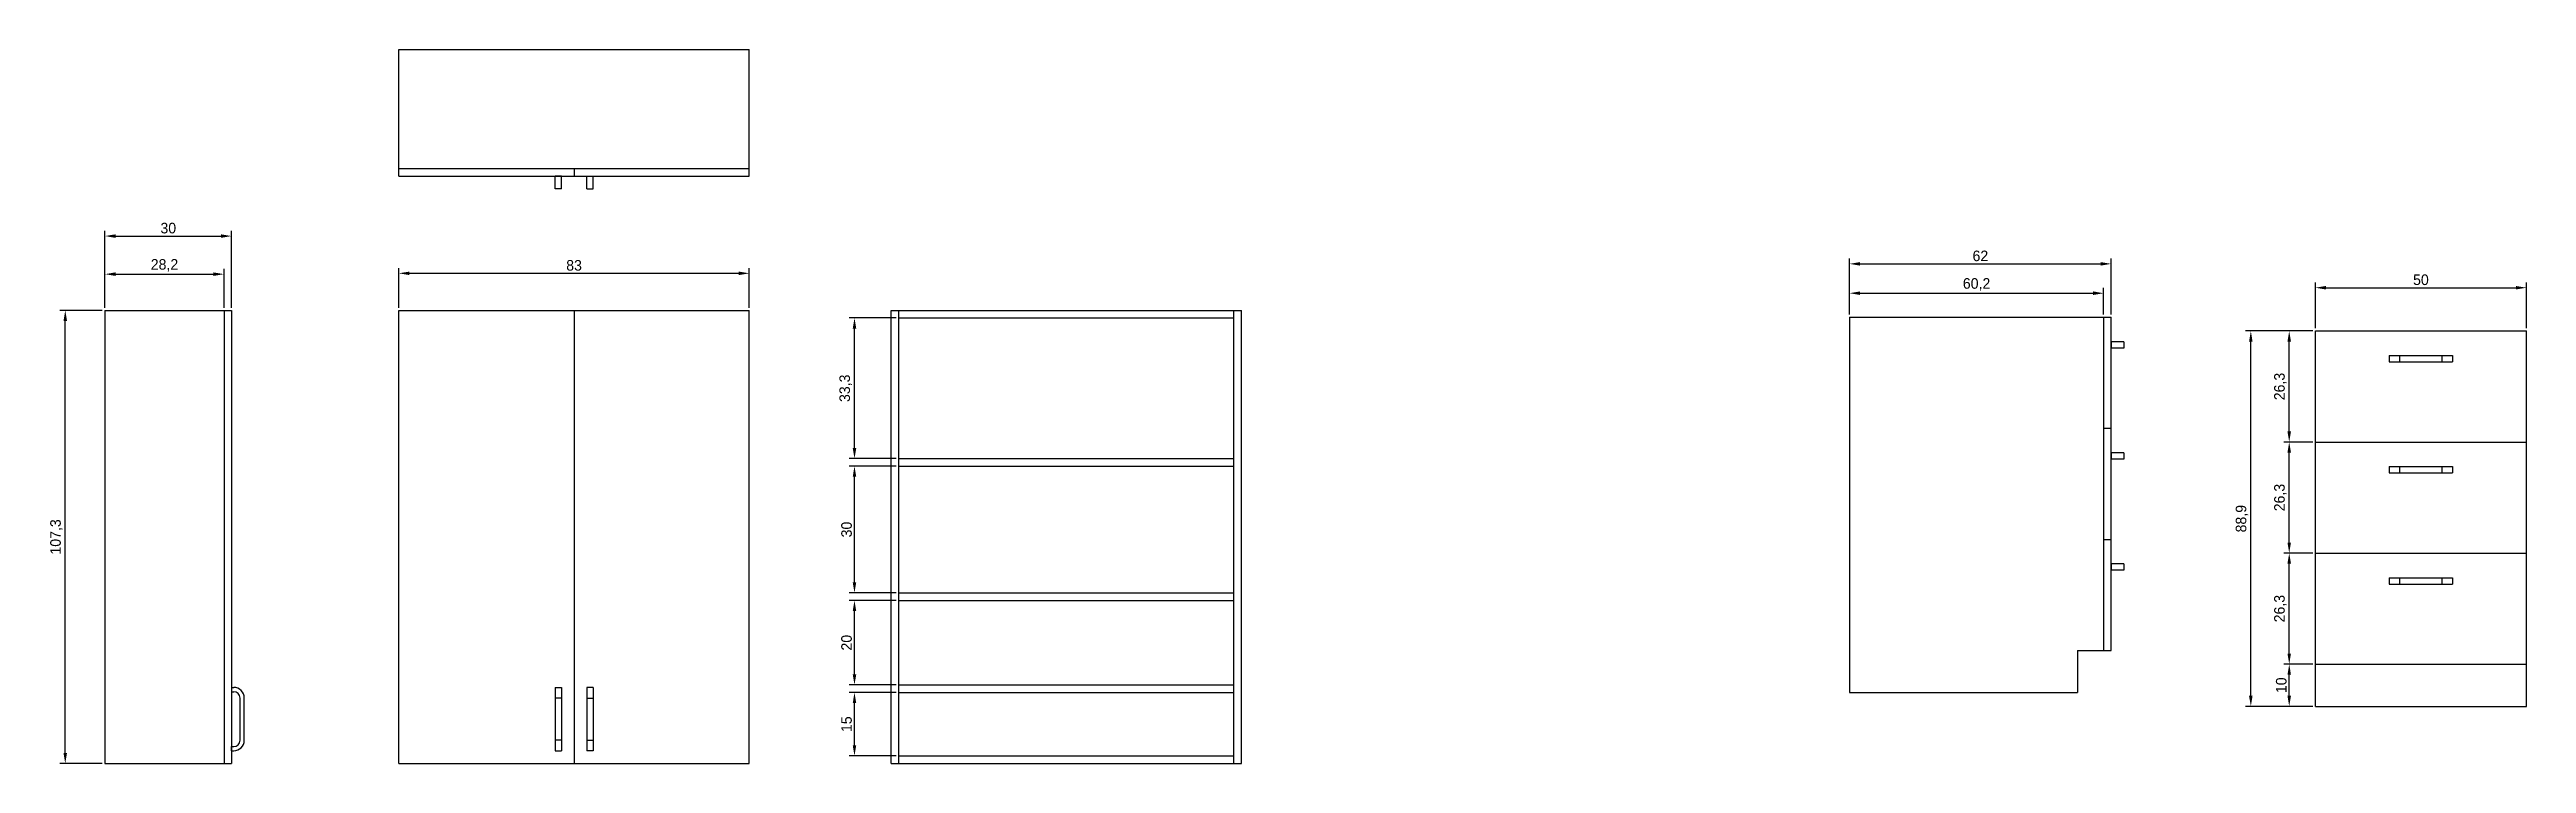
# Model space of a CAD drawing. Header units: millimetres. Extents: x 369 to 7898, y -3373 to 1610.
# Drawn here: x 1384 to 1971, y 1441 to 1610 of the extents above; entities that cross this region are included whole.
import ezdxf

# ---------------------------------------------------------------- set-up
doc = ezdxf.new("R2010")
doc.units = ezdxf.units.MM
doc.layers.add('Wymiar', color=7, linetype='Continuous', true_color=0x9e9e9e)
doc.dimstyles.new('ISO-25', dxfattribs={"dimtxt": 2.5, "dimasz": 2.5, "dimexe": 1.25, "dimexo": 0.625, "dimtad": 1, "dimtxsty": 'Standard', "dimcen": 2.5, "dimadec": 0, "dimazin": 0, "dimtfac": 1, "dimtmove": 0, "dimatfit": 3, "dimfxl": 1, "dimarcsym": 0})

msp = doc.modelspace()

# ---------------------------------------------------------------- blocks, each defined once
blk = doc.blocks.new('Z$W@#292')
for p, q in [((0, 1.5), (15, 1.5)), ((0, 1.5), (0, 0)), ((0, 0), (15, 0)), ((2.5, 0), (2.5, 1.5)), ((12.5, 0), (12.5, 1.5)), ((15, 1.5), (15, 0))]:
    blk.add_line(p, q)
blk = doc.blocks.new('*D248')
at = {"layer": 'Defpoints', "color": 0}
for p in [(1970.6, 1553.68), (1920.6, 1543.43), (1970.6, 1543.43)]:
    blk.add_point(p, dxfattribs=at)
at = {"layer": 'Wymiar', "color": 0, "lineweight": -2}
for p, q in [((1920.6, 1544.06), (1920.6, 1554.93)), ((1970.6, 1544.06), (1970.6, 1554.93)), ((1923.1, 1553.68), (1968.1, 1553.68))]:
    blk.add_line(p, q, dxfattribs=at)
at = {"layer": 'Wymiar', "color": 0}
for points in [[(1923.1, 1554.09), (1923.1, 1553.26), (1920.6, 1553.68)], [(1968.1, 1553.26), (1968.1, 1554.09), (1970.6, 1553.68)]]:
    blk.add_solid(points, dxfattribs=at)
at = {"layer": 'Wymiar', "color": 0, "insert": (1945.6, 1555.55), "char_height": 2.5, "attachment_point": 5}
blk.add_mtext('50', dxfattribs=at)
blk = doc.blocks.new('*D251')
at = {"layer": 'Defpoints', "color": 0}
for p in [(1914.41, 1464.53), (1920.6, 1464.53), (1920.6, 1454.53)]:
    blk.add_point(p, dxfattribs=at)
at = {"layer": 'Wymiar', "color": 0, "lineweight": -2}
for p, q in [((1919.98, 1464.53), (1913.16, 1464.53)), ((1914.41, 1457.03), (1914.41, 1462.03)), ((1919.98, 1454.53), (1913.16, 1454.53))]:
    blk.add_line(p, q, dxfattribs=at)
at = {"layer": 'Wymiar', "color": 0}
for points in [[(1914.82, 1462.03), (1913.99, 1462.03), (1914.41, 1464.53)], [(1913.99, 1457.03), (1914.82, 1457.03), (1914.41, 1454.53)]]:
    blk.add_solid(points, dxfattribs=at)
at = {"layer": 'Wymiar', "color": 0, "insert": (1912.53, 1459.53), "char_height": 2.5, "attachment_point": 5, "rotation": 90}
blk.add_mtext('10', dxfattribs=at)
blk = doc.blocks.new('*D252')
at = {"layer": 'Defpoints', "color": 0}
for p in [(1914.41, 1490.83), (1920.6, 1490.83), (1920.6, 1464.53)]:
    blk.add_point(p, dxfattribs=at)
at = {"layer": 'Wymiar', "color": 0, "lineweight": -2}
for p, q in [((1919.98, 1490.83), (1913.16, 1490.83)), ((1914.41, 1467.03), (1914.41, 1488.33)), ((1919.98, 1464.53), (1913.16, 1464.53))]:
    blk.add_line(p, q, dxfattribs=at)
at = {"layer": 'Wymiar', "color": 0}
for points in [[(1914.82, 1488.33), (1913.99, 1488.33), (1914.41, 1490.83)], [(1913.99, 1467.03), (1914.82, 1467.03), (1914.41, 1464.53)]]:
    blk.add_solid(points, dxfattribs=at)
at = {"layer": 'Wymiar', "color": 0, "insert": (1912.32, 1477.68), "char_height": 2.5, "attachment_point": 5, "rotation": 90}
blk.add_mtext('26,3', dxfattribs=at)
blk = doc.blocks.new('*D253')
at = {"layer": 'Defpoints', "color": 0}
for p in [(1914.41, 1517.13), (1920.6, 1517.13), (1920.6, 1490.83)]:
    blk.add_point(p, dxfattribs=at)
at = {"layer": 'Wymiar', "color": 0, "lineweight": -2}
for p, q in [((1919.98, 1517.13), (1913.16, 1517.13)), ((1914.41, 1493.33), (1914.41, 1514.63)), ((1919.98, 1490.83), (1913.16, 1490.83))]:
    blk.add_line(p, q, dxfattribs=at)
at = {"layer": 'Wymiar', "color": 0}
for points in [[(1914.82, 1514.63), (1913.99, 1514.63), (1914.41, 1517.13)], [(1913.99, 1493.33), (1914.82, 1493.33), (1914.41, 1490.83)]]:
    blk.add_solid(points, dxfattribs=at)
at = {"layer": 'Wymiar', "color": 0, "insert": (1912.32, 1503.98), "char_height": 2.5, "attachment_point": 5, "rotation": 90}
blk.add_mtext('26,3', dxfattribs=at)
blk = doc.blocks.new('*D254')
at = {"layer": 'Defpoints', "color": 0}
for p in [(1914.41, 1543.43), (1920.6, 1543.43), (1920.6, 1517.13)]:
    blk.add_point(p, dxfattribs=at)
at = {"layer": 'Wymiar', "color": 0, "lineweight": -2}
for p, q in [((1919.98, 1543.43), (1913.16, 1543.43)), ((1914.41, 1519.63), (1914.41, 1540.93)), ((1919.98, 1517.13), (1913.16, 1517.13))]:
    blk.add_line(p, q, dxfattribs=at)
at = {"layer": 'Wymiar', "color": 0}
for points in [[(1914.82, 1540.93), (1913.99, 1540.93), (1914.41, 1543.43)], [(1913.99, 1519.63), (1914.82, 1519.63), (1914.41, 1517.13)]]:
    blk.add_solid(points, dxfattribs=at)
at = {"layer": 'Wymiar', "color": 0, "insert": (1912.32, 1530.28), "char_height": 2.5, "attachment_point": 5, "rotation": 90}
blk.add_mtext('26,3', dxfattribs=at)
blk = doc.blocks.new('*D255')
at = {"layer": 'Defpoints', "color": 0}
for p in [(1905.31, 1543.43), (1920.6, 1543.43), (1920.6, 1454.53)]:
    blk.add_point(p, dxfattribs=at)
at = {"layer": 'Wymiar', "color": 0, "lineweight": -2}
for p, q in [((1919.98, 1543.43), (1904.06, 1543.43)), ((1905.31, 1457.03), (1905.31, 1540.93)), ((1919.98, 1454.53), (1904.06, 1454.53))]:
    blk.add_line(p, q, dxfattribs=at)
at = {"layer": 'Wymiar', "color": 0}
for points in [[(1905.72, 1540.93), (1904.89, 1540.93), (1905.31, 1543.43)], [(1904.89, 1457.03), (1905.72, 1457.03), (1905.31, 1454.53)]]:
    blk.add_solid(points, dxfattribs=at)
at = {"layer": 'Wymiar', "color": 0, "insert": (1903.22, 1498.98), "char_height": 2.5, "attachment_point": 5, "rotation": 90}
blk.add_mtext('88,9', dxfattribs=at)
blk = doc.blocks.new('*D256')
at = {"layer": 'Defpoints', "color": 0}
for p in [(1872.25, 1559.33), (1810.25, 1546.69), (1872.25, 1546.69)]:
    blk.add_point(p, dxfattribs=at)
at = {"layer": 'Wymiar', "color": 0, "lineweight": -2}
for p, q in [((1810.25, 1547.31), (1810.25, 1560.58)), ((1812.75, 1559.33), (1869.75, 1559.33)), ((1872.25, 1547.31), (1872.25, 1560.58))]:
    blk.add_line(p, q, dxfattribs=at)
at = {"layer": 'Wymiar', "color": 0}
for points in [[(1812.75, 1559.74), (1812.75, 1558.91), (1810.25, 1559.33)], [(1869.75, 1558.91), (1869.75, 1559.74), (1872.25, 1559.33)]]:
    blk.add_solid(points, dxfattribs=at)
at = {"layer": 'Wymiar', "color": 0, "insert": (1841.25, 1561.2), "char_height": 2.5, "attachment_point": 5}
blk.add_mtext('62', dxfattribs=at)
blk = doc.blocks.new('*D257')
at = {"layer": 'Defpoints', "color": 0}
for p in [(1870.45, 1552.38), (1810.25, 1546.69), (1870.45, 1546.69)]:
    blk.add_point(p, dxfattribs=at)
at = {"layer": 'Wymiar', "color": 0, "lineweight": -2}
for p, q in [((1810.25, 1547.31), (1810.25, 1553.63)), ((1812.75, 1552.38), (1867.95, 1552.38)), ((1870.45, 1547.31), (1870.45, 1553.63))]:
    blk.add_line(p, q, dxfattribs=at)
at = {"layer": 'Wymiar', "color": 0}
for points in [[(1812.75, 1552.8), (1812.75, 1551.96), (1810.25, 1552.38)], [(1867.95, 1551.96), (1867.95, 1552.8), (1870.45, 1552.38)]]:
    blk.add_solid(points, dxfattribs=at)
at = {"layer": 'Wymiar', "color": 0, "insert": (1840.35, 1554.46), "char_height": 2.5, "attachment_point": 5}
blk.add_mtext('60,2', dxfattribs=at)
blk = doc.blocks.new('Z$W@#10916')
for p, q in [((0, 0), (0, 107.3)), ((0, 107.3), (83, 107.3)), ((41.5, 107.3), (41.5, 0)), ((83, 0), (83, 107.3)), ((0, 0), (83, 0))]:
    blk.add_line(p, q)
at = {"xscale": -1, "rotation": 90.00000000000001}
blk.add_blockref('Z$W@#292', (38.5, 18), dxfattribs=at)
at = {"rotation": -90.00000000000001}
blk.add_blockref('Z$W@#292', (44.5, 18), dxfattribs=at)
blk = doc.blocks.new('Z$W@#27982')
for p, q in [((0, 3), (0, 2.5)), ((0, 3), (1, 3)), ((1, 3), (1, 2.5)), ((2.5, 1), (12.5, 1)), ((2.5, 0), (12.5, 0)), ((15, 3), (14, 3)), ((14, 3), (14, 2.5)), ((15, 3), (15, 2.5))]:
    blk.add_line(p, q)
for centre, radius, start, end in [((2.5, 2.5), 2.5, 180, 270), ((2.5, 2.5), 1.5, 180, 270), ((12.5, 2.5), 1.5, 270, 0), ((12.5, 2.5), 2.5, 270, 0)]:
    blk.add_arc(centre, radius, start, end)
blk = doc.blocks.new('Z$W@#25260')
for p, q in [((0, 107.3), (30, 107.3)), ((0, 107.3), (0, 0)), ((28.2, 107.3), (28.2, 0)), ((30, 107.3), (30, 0)), ((0, 0), (30, 0))]:
    blk.add_line(p, q)
at = {"rotation": 90}
blk.add_blockref('Z$W@#27982', (33, 3), dxfattribs=at)
blk = doc.blocks.new('Z$W@#14642')
for p, q in [((0, 0), (0, 107.3)), ((0, 107.3), (83, 107.3)), ((1.8, 0), (1.8, 107.3)), ((81.2, 0), (81.2, 107.3)), ((83, 0), (83, 107.3)), ((1.8, 105.5), (81.2, 105.5)), ((1.8, 72.2), (81.2, 72.2)), ((1.8, 70.4), (81.2, 70.4)), ((1.8, 40.4), (81.2, 40.4)), ((1.8, 38.6), (81.2, 38.6)), ((1.8, 18.6), (81.2, 18.6)), ((1.8, 16.8), (81.2, 16.8)), ((0, 0), (83, 0)), ((1.8, 1.8), (81.2, 1.8))]:
    blk.add_line(p, q)
blk = doc.blocks.new('*D311')
at = {"layer": 'Defpoints', "color": 0}
for p in [(1425.22, 1556.89), (1397.02, 1548.31), (1425.22, 1548.31)]:
    blk.add_point(p, dxfattribs=at)
at = {"layer": 'Wymiar', "color": 0, "lineweight": -2}
for p, q in [((1397.02, 1548.94), (1397.02, 1558.14)), ((1399.52, 1556.89), (1422.72, 1556.89)), ((1425.22, 1548.94), (1425.22, 1558.14))]:
    blk.add_line(p, q, dxfattribs=at)
at = {"layer": 'Wymiar', "color": 0}
for points in [[(1399.52, 1557.31), (1399.52, 1556.47), (1397.02, 1556.89)], [(1422.72, 1556.47), (1422.72, 1557.31), (1425.22, 1556.89)]]:
    blk.add_solid(points, dxfattribs=at)
at = {"layer": 'Wymiar', "color": 0, "insert": (1411.12, 1558.97), "char_height": 2.5, "attachment_point": 5}
blk.add_mtext('28,2', dxfattribs=at)
blk = doc.blocks.new('*D312')
at = {"layer": 'Defpoints', "color": 0}
for p in [(1427.02, 1565.91), (1397.02, 1548.31), (1427.02, 1548.31)]:
    blk.add_point(p, dxfattribs=at)
at = {"layer": 'Wymiar', "color": 0, "lineweight": -2}
for p, q in [((1397.02, 1548.94), (1397.02, 1567.16)), ((1427.02, 1548.94), (1427.02, 1567.16)), ((1399.52, 1565.91), (1424.52, 1565.91))]:
    blk.add_line(p, q, dxfattribs=at)
at = {"layer": 'Wymiar', "color": 0}
for points in [[(1399.52, 1566.32), (1399.52, 1565.49), (1397.02, 1565.91)], [(1424.52, 1565.49), (1424.52, 1566.32), (1427.02, 1565.91)]]:
    blk.add_solid(points, dxfattribs=at)
at = {"layer": 'Wymiar', "color": 0, "insert": (1412.02, 1567.78), "char_height": 2.5, "attachment_point": 5}
blk.add_mtext('30', dxfattribs=at)
blk = doc.blocks.new('*D313')
at = {"layer": 'Defpoints', "color": 0}
for p in [(1549.64, 1557.09), (1466.64, 1548.31), (1549.64, 1548.31)]:
    blk.add_point(p, dxfattribs=at)
at = {"layer": 'Wymiar', "color": 0, "lineweight": -2}
for p, q in [((1466.64, 1548.94), (1466.64, 1558.34)), ((1469.14, 1557.09), (1547.14, 1557.09)), ((1549.64, 1548.94), (1549.64, 1558.34))]:
    blk.add_line(p, q, dxfattribs=at)
at = {"layer": 'Wymiar', "color": 0}
for points in [[(1469.14, 1557.5), (1469.14, 1556.67), (1466.64, 1557.09)], [(1547.14, 1556.67), (1547.14, 1557.5), (1549.64, 1557.09)]]:
    blk.add_solid(points, dxfattribs=at)
at = {"layer": 'Wymiar', "color": 0, "insert": (1508.14, 1558.96), "char_height": 2.5, "attachment_point": 5}
blk.add_mtext('83', dxfattribs=at)
blk = doc.blocks.new('*D314')
at = {"layer": 'Defpoints', "color": 0}
for p in [(1387.62, 1548.31), (1397.02, 1548.31), (1397.02, 1441.01)]:
    blk.add_point(p, dxfattribs=at)
at = {"layer": 'Wymiar', "color": 0, "lineweight": -2}
for p, q in [((1396.4, 1548.31), (1386.37, 1548.31)), ((1387.62, 1443.51), (1387.62, 1545.81)), ((1396.4, 1441.01), (1386.37, 1441.01))]:
    blk.add_line(p, q, dxfattribs=at)
at = {"layer": 'Wymiar', "color": 0}
for points in [[(1388.04, 1545.81), (1387.2, 1545.81), (1387.62, 1548.31)], [(1387.2, 1443.51), (1388.04, 1443.51), (1387.62, 1441.01)]]:
    blk.add_solid(points, dxfattribs=at)
at = {"layer": 'Wymiar', "color": 0, "insert": (1385.54, 1494.66), "char_height": 2.5, "attachment_point": 5, "rotation": 90}
blk.add_mtext('107,3', dxfattribs=at)
blk = doc.blocks.new('*D315')
at = {"layer": 'Defpoints', "color": 0}
for p in [(1574.56, 1546.51), (1585.04, 1546.51), (1585.04, 1513.21)]:
    blk.add_point(p, dxfattribs=at)
at = {"layer": 'Wymiar', "color": 0, "lineweight": -2}
for p, q in [((1584.42, 1546.51), (1573.31, 1546.51)), ((1574.56, 1515.71), (1574.56, 1544.01)), ((1584.42, 1513.21), (1573.31, 1513.21))]:
    blk.add_line(p, q, dxfattribs=at)
at = {"layer": 'Wymiar', "color": 0}
for points in [[(1574.98, 1544.01), (1574.15, 1544.01), (1574.56, 1546.51)], [(1574.15, 1515.71), (1574.98, 1515.71), (1574.56, 1513.21)]]:
    blk.add_solid(points, dxfattribs=at)
at = {"layer": 'Wymiar', "color": 0, "insert": (1572.48, 1529.86), "char_height": 2.5, "attachment_point": 5, "rotation": 90}
blk.add_mtext('33,3', dxfattribs=at)
blk = doc.blocks.new('*D316')
at = {"layer": 'Defpoints', "color": 0}
for p in [(1574.56, 1511.41), (1585.04, 1511.41), (1585.04, 1481.41)]:
    blk.add_point(p, dxfattribs=at)
at = {"layer": 'Wymiar', "color": 0, "lineweight": -2}
for p, q in [((1584.42, 1511.41), (1573.31, 1511.41)), ((1574.56, 1483.91), (1574.56, 1508.91)), ((1584.42, 1481.41), (1573.31, 1481.41))]:
    blk.add_line(p, q, dxfattribs=at)
at = {"layer": 'Wymiar', "color": 0}
for points in [[(1574.98, 1508.91), (1574.15, 1508.91), (1574.56, 1511.41)], [(1574.15, 1483.91), (1574.98, 1483.91), (1574.56, 1481.41)]]:
    blk.add_solid(points, dxfattribs=at)
at = {"layer": 'Wymiar', "color": 0, "insert": (1572.69, 1496.41), "char_height": 2.5, "attachment_point": 5, "rotation": 90}
blk.add_mtext('30', dxfattribs=at)
blk = doc.blocks.new('*D317')
at = {"layer": 'Defpoints', "color": 0}
for p in [(1574.56, 1479.61), (1585.04, 1479.61), (1585.04, 1459.61)]:
    blk.add_point(p, dxfattribs=at)
at = {"layer": 'Wymiar', "color": 0, "lineweight": -2}
for p, q in [((1584.42, 1479.61), (1573.31, 1479.61)), ((1574.56, 1462.11), (1574.56, 1477.11)), ((1584.42, 1459.61), (1573.31, 1459.61))]:
    blk.add_line(p, q, dxfattribs=at)
at = {"layer": 'Wymiar', "color": 0}
for points in [[(1574.98, 1477.11), (1574.15, 1477.11), (1574.56, 1479.61)], [(1574.15, 1462.11), (1574.98, 1462.11), (1574.56, 1459.61)]]:
    blk.add_solid(points, dxfattribs=at)
at = {"layer": 'Wymiar', "color": 0, "insert": (1572.69, 1469.61), "char_height": 2.5, "attachment_point": 5, "rotation": 90}
blk.add_mtext('20', dxfattribs=at)
blk = doc.blocks.new('*D318')
at = {"layer": 'Defpoints', "color": 0}
for p in [(1574.56, 1457.81), (1585.04, 1457.81), (1585.04, 1442.81)]:
    blk.add_point(p, dxfattribs=at)
at = {"layer": 'Wymiar', "color": 0, "lineweight": -2}
for p, q in [((1584.42, 1457.81), (1573.31, 1457.81)), ((1574.56, 1445.31), (1574.56, 1455.31)), ((1584.42, 1442.81), (1573.31, 1442.81))]:
    blk.add_line(p, q, dxfattribs=at)
at = {"layer": 'Wymiar', "color": 0}
for points in [[(1574.98, 1455.31), (1574.15, 1455.31), (1574.56, 1457.81)], [(1574.15, 1445.31), (1574.98, 1445.31), (1574.56, 1442.81)]]:
    blk.add_solid(points, dxfattribs=at)
at = {"layer": 'Wymiar', "color": 0, "insert": (1572.69, 1450.31), "char_height": 2.5, "attachment_point": 5, "rotation": 90}
blk.add_mtext('15', dxfattribs=at)
blk = doc.blocks.new('Z$W@#4144')
for p, q in [((0, 0), (0, 3)), ((1.5, 3), (0, 3)), ((1.5, 0), (0, 0)), ((1.5, 0), (1.5, 3))]:
    blk.add_line(p, q)
blk = doc.blocks.new('Z$W@#15414')
for p, q in [((0, 3), (0, 33)), ((0, 33), (83, 33)), ((83, 3), (83, 33)), ((0, 4.8), (83, 4.8)), ((0, 3), (83, 3)), ((41.5, 4.8), (41.5, 3))]:
    blk.add_line(p, q)
blk.add_blockref('Z$W@#4144', (37, 0))
at = {"xscale": -1}
blk.add_blockref('Z$W@#4144', (46, 0), dxfattribs=at)

# ---------------------------------------------------------------- dimensions: what is measured, and where the dimension line sits
at = {"layer": 'Wymiar'}
for base, p1, p2, picture, middle in [((1427.023, 1565.905), (1397.023, 1548.312), (1427.023, 1548.312), '*D312', (1412.023, 1567.78)), ((1872.25, 1559.328), (1810.25, 1546.688), (1872.25, 1546.688), '*D256', (1841.25, 1561.203)), ((1425.223, 1556.891), (1397.023, 1548.312), (1425.223, 1548.312), '*D311', (1411.123, 1558.974)), ((1549.637, 1557.087), (1466.637, 1548.312), (1549.637, 1548.312), '*D313', (1508.137, 1558.962)), ((1870.45, 1552.379), (1810.25, 1546.688), (1870.45, 1546.688), '*D257', (1840.35, 1554.462)), ((1970.601, 1553.676), (1920.601, 1543.43), (1970.601, 1543.43), '*D248', (1945.601, 1555.551))]:
    dim = msp.add_linear_dim(base=base, p1=p1, p2=p2, dimstyle='ISO-25', dxfattribs=at)
    dim.commit()
    dim.dimension.update_dxf_attribs({"geometry": picture, "text_midpoint": middle})
for base, p1, p2, picture, middle in [((1387.619, 1548.312), (1397.023, 1441.012), (1397.023, 1548.312), '*D314', (1385.535, 1494.662)), ((1574.562, 1546.512), (1585.04, 1513.212), (1585.04, 1546.512), '*D315', (1572.478, 1529.862)), ((1905.306, 1543.43), (1920.601, 1454.53), (1920.601, 1543.43), '*D255', (1903.223, 1498.98)), ((1914.407, 1543.43), (1920.601, 1517.13), (1920.601, 1543.43), '*D254', (1912.323, 1530.28)), ((1914.407, 1517.13), (1920.601, 1490.83), (1920.601, 1517.13), '*D253', (1912.323, 1503.98)), ((1574.562, 1511.412), (1585.04, 1481.412), (1585.04, 1511.412), '*D316', (1572.687, 1496.412)), ((1914.407, 1490.83), (1920.601, 1464.53), (1920.601, 1490.83), '*D252', (1912.323, 1477.68)), ((1574.562, 1479.612), (1585.04, 1459.612), (1585.04, 1479.612), '*D317', (1572.687, 1469.612)), ((1914.407, 1464.53), (1920.601, 1454.53), (1920.601, 1464.53), '*D251', (1912.532, 1459.53)), ((1574.562, 1457.812), (1585.04, 1442.812), (1585.04, 1457.812), '*D318', (1572.687, 1450.312))]:
    dim = msp.add_linear_dim(base=base, p1=p1, p2=p2, angle=90, dimstyle='ISO-25', dxfattribs=at)
    dim.commit()
    dim.dimension.update_dxf_attribs({"geometry": picture, "text_midpoint": middle})

# ---------------------------------------------------------------- linework, layer by layer
for p, q in [((1810.25, 1546.688), (1810.25, 1457.788)), ((1810.25, 1546.688), (1870.45, 1546.688)), ((1870.45, 1546.688), (1870.45, 1467.788)), ((1870.45, 1546.688), (1872.25, 1546.688)), ((1872.25, 1467.788), (1872.25, 1546.688)), ((1920.601, 1454.53), (1920.601, 1543.43)), ((1920.601, 1543.43), (1970.601, 1543.43)), ((1970.601, 1454.53), (1970.601, 1543.43)), ((1875.25, 1540.858), (1872.25, 1540.858)), ((1872.25, 1540.858), (1872.25, 1539.358)), ((1875.25, 1539.358), (1872.25, 1539.358)), ((1875.25, 1540.858), (1875.25, 1539.358)), ((1870.45, 1520.388), (1872.25, 1520.388)), ((1875.25, 1514.558), (1872.25, 1514.558)), ((1872.25, 1514.558), (1872.25, 1513.058)), ((1875.25, 1514.558), (1875.25, 1513.058)), ((1920.601, 1517.13), (1970.601, 1517.13)), ((1875.25, 1513.058), (1872.25, 1513.058)), ((1870.45, 1494.088), (1872.25, 1494.088)), ((1920.601, 1490.83), (1970.601, 1490.83)), ((1875.25, 1488.258), (1872.25, 1488.258)), ((1872.25, 1488.258), (1872.25, 1486.758)), ((1875.25, 1486.758), (1872.25, 1486.758)), ((1875.25, 1488.258), (1875.25, 1486.758)), ((1864.25, 1467.788), (1872.25, 1467.788)), ((1864.25, 1467.788), (1864.25, 1457.788)), ((1920.601, 1464.53), (1970.601, 1464.53)), ((1810.25, 1457.788), (1864.25, 1457.788)), ((1920.601, 1454.53), (1970.601, 1454.53))]:
    msp.add_line(p, q)

# ---------------------------------------------------------------- block references
for name, p in [('Z$W@#15414', (1466.637, 1577.083)), ('Z$W@#25260', (1397.023, 1441.012)), ('Z$W@#10916', (1466.637, 1441.012)), ('Z$W@#14642', (1583.24, 1441.012)), ('Z$W@#292', (1938.101, 1536.105)), ('Z$W@#292', (1938.101, 1509.805)), ('Z$W@#292', (1938.101, 1483.505))]:
    msp.add_blockref(name, p)

msp.set_redraw_order([(e.dxf.handle, doc.entitydb.next_handle()) for e in msp.query("TEXT MTEXT ATTDEF DIMENSION ARC_DIMENSION")])  # texts and dimensions are drawn at this point

doc.saveas('drawing.dxf')
